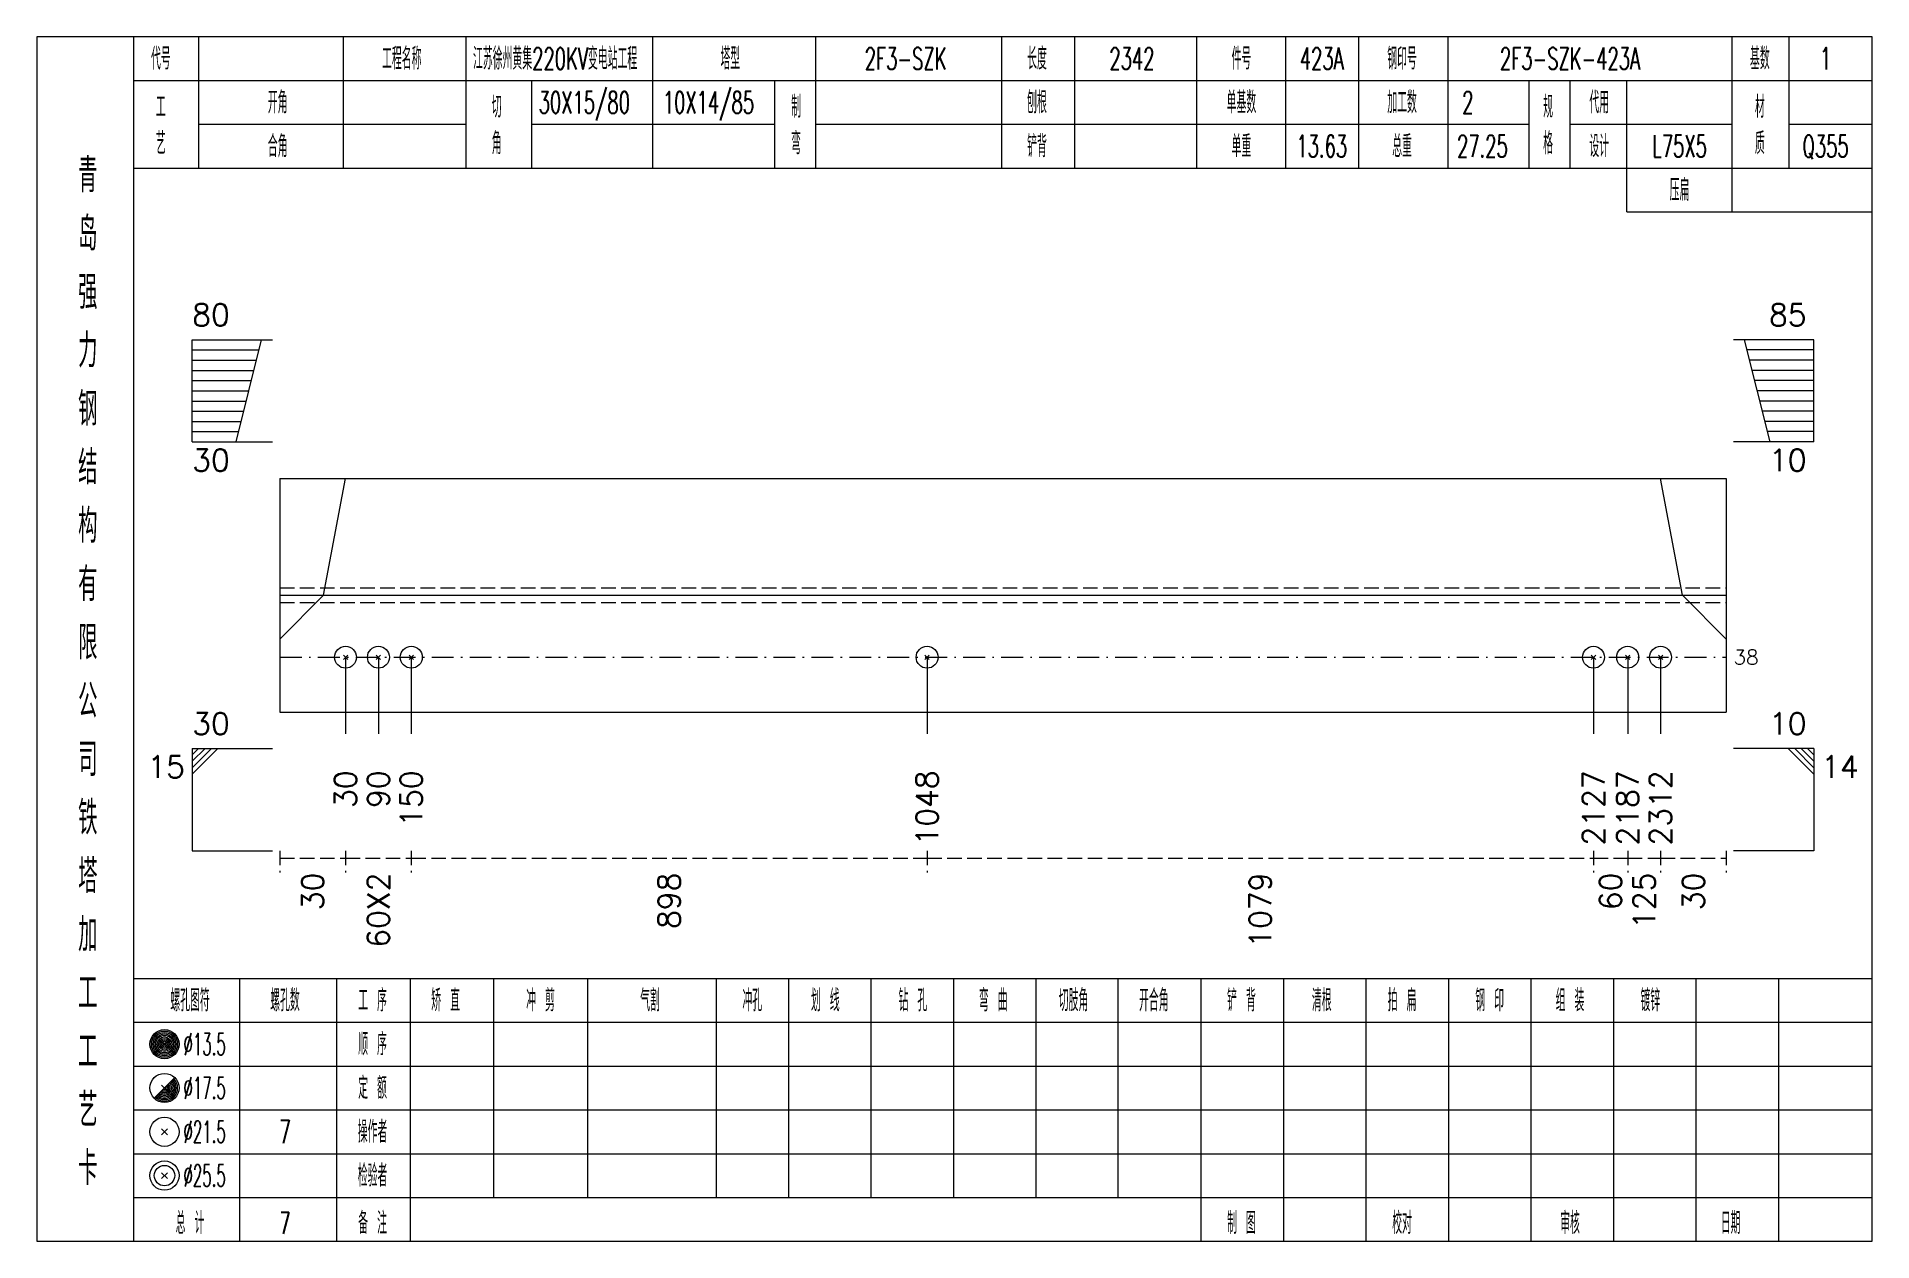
# Model space of a CAD drawing. Extents: x 0 to 4623, y -1159 to 4890.
# Drawn here: x 4359.6 to 4611, y 2925 to 3090 of the extents above; entities that cross this region are included whole.
import ezdxf
from ezdxf.enums import TextEntityAlignment as Align

# ---------------------------------------------------------------- set-up
doc = ezdxf.new("R2010")
doc.units = 0
doc.header["$MEASUREMENT"] = 0
doc.linetypes.add('一点画线', pattern=[5.2, 3, -1, 0.2, -1])
doc.linetypes.add('虚线', pattern=[2.75, 2, -0.75])
doc.layers.get('0').update_dxf_attribs({"linetype": 'CONTINUOUS', "lineweight": 25})
for name, color, linetype, lineweight in [('1', 7, 'CONTINUOUS', 25), ('4', 7, 'CONTINUOUS', 25), ('5', 7, 'CONTINUOUS', 25)]:
    doc.layers.add(name, color=color, linetype=linetype, lineweight=lineweight)
doc.styles.get("Standard").update_dxf_attribs({"font": 'simplex.shx', "width": 0.7, "height": 3, "bigfont": 'gbhzfs.shx'})

msp = doc.modelspace()

# ---------------------------------------------------------------- texts
at = {"color": 7, "linetype": 'Continuous', "lineweight": 13}
for s, p in [('80', (4380.9, 3049.5)), ('30', (4380.9, 2993.5))]:
    msp.add_text(s, height=3, dxfattribs=at).set_placement(p, align=Align.BOTTOM_LEFT)
for s, p in [('85', (4602, 3049.5)), ('10', (4602, 2993.5))]:
    msp.add_text(s, height=3, dxfattribs=at).set_placement(p, align=Align.BOTTOM_RIGHT)
for s, p in [('30', (4380.9, 3033.5)), ('14', (4604, 2991.5))]:
    msp.add_text(s, height=3, dxfattribs=at).set_placement(p, align=Align.TOP_LEFT)
for s, p in [('10', (4602, 3033.5)), ('15', (4379.9, 2991.5))]:
    msp.add_text(s, height=3, dxfattribs=at).set_placement(p, align=Align.TOP_RIGHT)
msp.add_text('38', height=2, dxfattribs=at).set_placement((4592, 3005), align=Align.MIDDLE_LEFT)
at = {"color": 8, "linetype": 'Continuous', "lineweight": 9}
for s, p in [('30', (4397.4, 2975.5)), ('60X2', (4406.4, 2975.5)), ('898', (4446.223, 2975.5)), ('1079', (4527.18, 2975.5)), ('60', (4575.157, 2975.5)), ('125', (4579.75, 2975.5)), ('30', (4586.5, 2975.5))]:
    msp.add_text(s, height=3, rotation=90, dxfattribs=at).set_placement(p, align=Align.MIDDLE_RIGHT)
at = {"layer": '1', "color": 7, "linetype": 'Continuous', "lineweight": 13}
for s, p in [('30', (4401.9, 2989.5)), ('90', (4406.4, 2989.5)), ('150', (4410.9, 2989.5)), ('1048', (4481.546, 2989.5)), ('2127', (4572.814, 2989.5)), ('2187', (4577.5, 2989.5)), ('2312', (4582, 2989.5))]:
    msp.add_text(s, height=3, rotation=90, dxfattribs=at).set_placement(p, align=Align.MIDDLE_RIGHT)
at = {"layer": '4', "color": 1, "linetype": 'Continuous', "lineweight": 13}
for s, height, width, p in [('代号', 3, 0.6, (4376.6, 3087)), ('工程名称', 3, 0.6, (4409.6, 3087)), ('江苏徐州黄集220KV变电站工程', 3, 0.6, (4430.6, 3087)), ('塔型', 3, 0.6, (4454.6, 3087)), ('2F3-SZK', 3, 0.6, (4478.6, 3087)), ('长度', 3, 0.6, (4496.6, 3087)), ('2342', 3, 0.6, (4509.6, 3087)), ('件号', 3, 0.6, (4524.6, 3087)), ('423A', 3, 0.6, (4535.6, 3087)), ('钢印号', 3, 0.6, (4546.6, 3087)), ('2F3-SZK-423A', 3, 0.6, (4569.6, 3087)), ('基数', 3, 0.6, (4595.6, 3087)), ('1', 3, 0.6, (4604.6, 3087)), ('开角', 3, 0.6, (4392.6, 3081)), ('30X15/80', 3, 0.6, (4434.6, 3081)), ('10X14/85', 3, 0.6, (4451.6, 3081)), ('制', 3, 0.6, (4463.6, 3080.4)), ('刨根', 3, 0.6, (4496.6, 3081)), ('单基数', 3, 0.6, (4524.6, 3081)), ('加工数', 3, 0.6, (4546.6, 3081)), ('2', 3, 0.6, (4555.6, 3081)), ('规', 3, 0.6, (4566.6, 3080.4)), ('代用', 3, 0.6, (4573.6, 3081)), ('材', 3, 0.6, (4595.6, 3080.4)), ('工', 3, 0.6, (4376.6, 3080.4)), ('切', 3, 0.6, (4422.6, 3080.4)), ('艺', 3, 0.6, (4376.6, 3075.4)), ('角', 3, 0.6, (4422.6, 3075.4)), ('弯', 3, 0.6, (4463.6, 3075.4)), ('格', 3, 0.6, (4566.6, 3075.4)), ('质', 3, 0.6, (4595.6, 3075.4)), ('合角', 3, 0.6, (4392.6, 3075)), ('铲背', 3, 0.6, (4496.6, 3075)), ('单重', 3, 0.6, (4524.6, 3075)), ('13.63', 3, 0.6, (4535.6, 3075)), ('总重', 3, 0.6, (4546.6, 3075)), ('27.25', 3, 0.6, (4557.6, 3075)), ('设计', 3, 0.6, (4573.6, 3075)), ('L75X5', 3, 0.6, (4584.6, 3075)), ('Q355', 3, 0.6, (4604.6, 3075)), ('青', 4.6, 0.8, (4366.6, 3071)), ('压扁', 3, 0.6, (4584.6, 3069)), ('岛', 4.6, 0.8, (4366.6, 3063)), ('强', 4.6, 0.8, (4366.6, 3055)), ('力', 4.6, 0.8, (4366.6, 3047)), ('钢', 4.6, 0.8, (4366.6, 3039)), ('结', 4.6, 0.8, (4366.6, 3031)), ('构', 4.6, 0.8, (4366.6, 3023)), ('有', 4.6, 0.8, (4366.6, 3015)), ('限', 4.6, 0.8, (4366.6, 3007)), ('公', 4.6, 0.8, (4366.6, 2999)), ('司', 4.6, 0.8, (4366.6, 2991)), ('铁', 4.6, 0.8, (4366.6, 2983)), ('塔', 4.6, 0.8, (4366.6, 2975)), ('加', 4.6, 0.8, (4366.6, 2967)), ('工', 4.6, 0.8, (4366.6, 2959)), ('螺孔图符', 3, 0.6, (4380.6, 2958)), ('螺孔数', 3, 0.6, (4393.6, 2958)), ('工 序', 3, 0.6, (4405.6, 2958)), ('矫 直', 3, 0.6, (4415.6, 2958)), ('冲 剪', 3, 0.6, (4428.6, 2958)), ('气割', 3, 0.6, (4443.6, 2958)), ('冲孔', 3, 0.6, (4457.6, 2958)), ('划 线', 3, 0.6, (4467.6, 2958)), ('钻 孔', 3, 0.6, (4479.6, 2958)), ('弯 曲', 3, 0.6, (4490.6, 2958)), ('切肢角', 3, 0.6, (4501.6, 2958)), ('开合角', 3, 0.6, (4512.6, 2958)), ('铲 背', 3, 0.6, (4524.6, 2958)), ('清根', 3, 0.6, (4535.6, 2958)), ('拍 扁', 3, 0.6, (4546.6, 2958)), ('钢 印', 3, 0.6, (4558.6, 2958)), ('组 装', 3, 0.6, (4569.6, 2958)), ('镀锌', 3, 0.6, (4580.6, 2958)), ('工', 4.6, 0.8, (4366.6, 2951)), ('%%C13.5', 3, 0.5, (4382.6, 2952)), ('顺 序', 3, 0.6, (4405.6, 2952)), ('%%C17.5', 3, 0.5, (4382.6, 2946)), ('定 额', 3, 0.6, (4405.6, 2946)), ('艺', 4.6, 0.8, (4366.6, 2943)), ('%%C21.5', 3, 0.5, (4382.6, 2940)), ('7', 3.2, 0.6, (4393.6, 2940)), ('操作者', 3, 0.6, (4405.6, 2940)), ('卡', 4.6, 0.8, (4366.6, 2935)), ('%%C25.5', 3, 0.5, (4382.6, 2934)), ('检验者', 3, 0.6, (4405.6, 2934)), ('总 计', 3, 0.6, (4380.6, 2927.5)), ('7', 3, 0.6, (4393.6, 2927.5)), ('备 注', 3, 0.6, (4405.6, 2927.5)), ('制 图', 3, 0.6, (4524.6, 2927.5)), ('校对', 3, 0.6, (4546.6, 2927.5)), ('审核', 3, 0.6, (4569.6, 2927.5)), ('日期', 3, 0.6, (4591.6, 2927.5))]:
    msp.add_text(s, height=height, dxfattribs=dict(at, width=width)).set_placement(p, align=Align.MIDDLE_CENTER)

# ---------------------------------------------------------------- blocks, each defined once
blk = doc.blocks.new('孔21.5')
at = {"layer": '5', "color": 7, "linetype": 'Continuous', "lineweight": 13}
for p, q in [((-0.2, -0.2), (0.2, 0.2)), ((-0.2, 0.2), (0.2, -0.2))]:
    blk.add_line(p, q, dxfattribs=at)
blk.add_circle((0, 0), 1, dxfattribs=at)

# ---------------------------------------------------------------- linework, layer by layer
at = {"color": 7, "linetype": 'Continuous', "lineweight": 13}
for p, q in [((4380.9, 3048.5), (4391.9, 3048.5)), ((4380.9, 3034.5), (4380.9, 3048.5)), ((4380.9, 3047.1), (4390.05, 3047.1)), ((4386.9, 3034.5), (4390.4, 3048.5)), ((4603, 3048.5), (4592, 3048.5)), ((4597, 3034.5), (4593.5, 3048.5)), ((4603, 3047.1), (4593.85, 3047.1)), ((4603, 3034.5), (4603, 3048.5)), ((4380.9, 3045.7), (4389.7, 3045.7)), ((4603, 3045.7), (4594.2, 3045.7)), ((4380.9, 3044.3), (4389.35, 3044.3)), ((4380.9, 3042.9), (4389, 3042.9)), ((4603, 3044.3), (4594.55, 3044.3)), ((4603, 3042.9), (4594.9, 3042.9)), ((4380.9, 3041.5), (4388.65, 3041.5)), ((4380.9, 3040.1), (4388.3, 3040.1)), ((4603, 3041.5), (4595.25, 3041.5)), ((4603, 3040.1), (4595.6, 3040.1)), ((4380.9, 3038.7), (4387.95, 3038.7)), ((4380.9, 3037.3), (4387.6, 3037.3)), ((4603, 3038.7), (4595.95, 3038.7)), ((4603, 3037.3), (4596.3, 3037.3)), ((4380.9, 3035.9), (4387.25, 3035.9)), ((4380.9, 3034.5), (4391.9, 3034.5)), ((4603, 3034.5), (4592, 3034.5)), ((4603, 3035.9), (4596.65, 3035.9)), ((4398.9, 3013.5), (4401.9, 3029.5)), ((4585, 3013.5), (4582, 3029.5)), ((4392.9, 3007.5), (4398.9, 3013.5)), ((4591, 3007.5), (4585, 3013.5)), ((4401.9, 3005), (4401.9, 2994.5)), ((4406.4, 3005), (4406.4, 2994.5)), ((4410.9, 3005), (4410.9, 2994.5)), ((4481.546, 3005), (4481.546, 2994.5)), ((4572.814, 3005), (4572.814, 2994.5)), ((4577.5, 3005), (4577.5, 2994.5)), ((4582, 3005), (4582, 2994.5)), ((4380.9, 2992.5), (4391.9, 2992.5)), ((4380.9, 2992.5), (4380.9, 2978.5)), ((4381.775, 2992.5), (4380.9, 2991.625)), ((4382.65, 2992.5), (4380.9, 2990.75)), ((4383.525, 2992.5), (4380.9, 2989.875)), ((4384.4, 2992.5), (4380.9, 2989)), ((4603, 2992.5), (4592, 2992.5)), ((4599.5, 2992.5), (4603, 2989)), ((4600.375, 2992.5), (4603, 2989.875)), ((4601.25, 2992.5), (4603, 2990.75)), ((4602.125, 2992.5), (4603, 2991.625)), ((4603, 2992.5), (4603, 2978.5)), ((4380.9, 2978.5), (4391.9, 2978.5)), ((4603, 2978.5), (4592, 2978.5))]:
    msp.add_line(p, q, dxfattribs=at)
at = {"color": 7, "linetype": 'Continuous', "lineweight": 18}
for p, q in [((4392.9, 3029.5), (4392.9, 2997.5)), ((4392.9, 3029.5), (4591, 3029.5)), ((4591, 3029.5), (4591, 2997.5)), ((4392.9, 3013.5), (4591, 3013.5))]:
    msp.add_line(p, q, dxfattribs=at)
at = {"color": 1, "linetype": '虚线', "lineweight": 18}
for p, q in [((4392.9, 3014.5), (4591, 3014.5)), ((4392.9, 3012.5), (4591, 3012.5))]:
    msp.add_line(p, q, dxfattribs=at)
at = {"color": 3, "linetype": '一点画线', "lineweight": 13}
msp.add_line((4392.9, 3005), (4591, 3005), dxfattribs=at)
at = {"color": 8, "linetype": '虚线', "lineweight": 9}
for p, q in [((4392.9, 2978.5), (4392.9, 2975.5)), ((4392.9, 2977.5), (4401.9, 2977.5)), ((4401.9, 2978.5), (4401.9, 2975.5)), ((4401.9, 2978.5), (4401.9, 2975.5)), ((4401.9, 2977.5), (4410.9, 2977.5)), ((4410.9, 2978.5), (4410.9, 2975.5)), ((4410.9, 2978.5), (4410.9, 2975.5)), ((4410.9, 2977.5), (4481.546, 2977.5)), ((4481.546, 2978.5), (4481.546, 2975.5)), ((4481.546, 2978.5), (4481.546, 2975.5)), ((4481.546, 2977.5), (4572.814, 2977.5)), ((4572.814, 2978.5), (4572.814, 2975.5)), ((4572.814, 2978.5), (4572.814, 2975.5)), ((4572.814, 2977.5), (4577.5, 2977.5)), ((4577.5, 2978.5), (4577.5, 2975.5)), ((4577.5, 2978.5), (4577.5, 2975.5)), ((4577.5, 2977.5), (4582, 2977.5)), ((4582, 2978.5), (4582, 2975.5)), ((4582, 2978.5), (4582, 2975.5)), ((4582, 2977.5), (4591, 2977.5)), ((4591, 2978.5), (4591, 2975.5))]:
    msp.add_line(p, q, dxfattribs=at)
at = {"layer": '1', "color": 7, "linetype": 'Continuous', "lineweight": 18}
msp.add_line((4392.9, 2997.5), (4591, 2997.5), dxfattribs=at)
at = {"layer": '4', "color": 1, "linetype": 'Continuous', "lineweight": 18}
for p, q in [((4372.9, 2925), (4372.9, 3090)), ((4381.8, 3072), (4381.8, 3090)), ((4401.6, 3072), (4401.6, 3090)), ((4418.4, 3072), (4418.4, 3090)), ((4444, 3072), (4444, 3090)), ((4466.3, 3072), (4466.3, 3090)), ((4491.8, 3072), (4491.8, 3090)), ((4501.8, 3072), (4501.8, 3090)), ((4518.5, 3072), (4518.5, 3090)), ((4530.7, 3072), (4530.7, 3090)), ((4540.7, 3072), (4540.7, 3090)), ((4552.9, 3072), (4552.9, 3090)), ((4591.8, 3066), (4591.8, 3090)), ((4599.6, 3072), (4599.6, 3090)), ((4372.9, 3084), (4611, 3084)), ((4427.4, 3072), (4427.4, 3084)), ((4460.7, 3072), (4460.7, 3084)), ((4564, 3072), (4564, 3084)), ((4569.6, 3072), (4569.6, 3084)), ((4577.4, 3066), (4577.4, 3084)), ((4381.8, 3078), (4418.4, 3078)), ((4427.4, 3078), (4460.7, 3078)), ((4466.3, 3078), (4564, 3078)), ((4569.6, 3078), (4591.8, 3078)), ((4599.6, 3078), (4611, 3078)), ((4372.9, 3072), (4611, 3072)), ((4577.4, 3066), (4611, 3066)), ((4372.9, 2961), (4611, 2961)), ((4387.4, 2925), (4387.4, 2961)), ((4400.7, 2925), (4400.7, 2961)), ((4410.8, 2925), (4410.8, 2961)), ((4422.2, 2931), (4422.2, 2961)), ((4435.1, 2931), (4435.1, 2961)), ((4452.7, 2931), (4452.7, 2961)), ((4462.6, 2931), (4462.6, 2961)), ((4473.9, 2931), (4473.9, 2961)), ((4485.2, 2931), (4485.2, 2961)), ((4496.5, 2931), (4496.5, 2961)), ((4507.7, 2931), (4507.7, 2961)), ((4519.1, 2931), (4519.1, 2961)), ((4530.4, 2931), (4530.4, 2961)), ((4541.7, 2931), (4541.7, 2961)), ((4553, 2931), (4553, 2961)), ((4564.3, 2931), (4564.3, 2961)), ((4575.6, 2931), (4575.6, 2961)), ((4586.9, 2931), (4586.9, 2961)), ((4598.2, 2931), (4598.2, 2961)), ((4372.9, 2955), (4611, 2955)), ((4372.9, 2949), (4611, 2949)), ((4372.9, 2943), (4611, 2943)), ((4372.9, 2937), (4611, 2937)), ((4372.9, 2931), (4611, 2931)), ((4519.1, 2925), (4519.1, 2931)), ((4530.4, 2925), (4530.4, 2931)), ((4541.7, 2925), (4541.7, 2931)), ((4553, 2925), (4553, 2931)), ((4564.3, 2925), (4564.3, 2931)), ((4575.6, 2925), (4575.6, 2931)), ((4586.9, 2925), (4586.9, 2931)), ((4598.2, 2925), (4598.2, 2931))]:
    msp.add_line(p, q, dxfattribs=at)
at = {"layer": '4', "color": 7, "linetype": 'Continuous', "lineweight": 13}
for p, q in [((4376.9, 2951.8), (4377.3, 2952.2)), ((4377.3, 2951.8), (4376.9, 2952.2)), ((4375.686, 2944.586), (4378.514, 2947.414)), ((4376.7, 2946.4), (4377.5, 2945.6)), ((4376.7, 2939.6), (4377.5, 2940.4)), ((4376.7, 2940.4), (4377.5, 2939.6)), ((4376.7, 2933.6), (4377.5, 2934.4)), ((4376.7, 2934.4), (4377.5, 2933.6))]:
    msp.add_line(p, q, dxfattribs=at)
at = {"layer": '4', "color": 1, "linetype": 'Continuous', "lineweight": 18}
msp.add_lwpolyline([(4359.6, 3090), (4359.6, 2925), (4611, 2925), (4611, 3090)], close=True, dxfattribs=at)
at = {"layer": '4', "color": 7, "linetype": 'Continuous', "lineweight": 13}
for centre, radius in [((4377.1, 2952), 2), ((4377.1, 2952), 1.8), ((4377.1, 2952), 1.6), ((4377.1, 2952), 1.4), ((4377.1, 2952), 1.2), ((4377.1, 2952), 1), ((4377.1, 2952), 0.8), ((4377.1, 2952), 0.6), ((4377.1, 2952), 0.4), ((4377.1, 2952), 0.2), ((4377.1, 2946), 2), ((4377.1, 2940), 2), ((4377.1, 2934), 2), ((4377.1, 2934), 1.4)]:
    msp.add_circle(centre, radius, dxfattribs=at)
for radius in [1.8, 1.6, 1.4, 1.2, 1, 0.8, 0.6, 0.4, 0.2]:
    msp.add_arc((4377.1, 2946), radius, 225, 45, dxfattribs=at)

# ---------------------------------------------------------------- block references
at = {"layer": '1', "color": 7, "linetype": 'Continuous', "lineweight": 13, "xscale": 1.5, "yscale": 1.5, "zscale": 1.5}
for p in [(4401.9, 3005), (4406.4, 3005), (4410.9, 3005), (4481.546, 3005), (4572.814, 3005), (4577.5, 3005), (4582, 3005)]:
    msp.add_blockref('孔21.5', p, dxfattribs=at)

msp.set_redraw_order([(e.dxf.handle, doc.entitydb.next_handle()) for e in msp.query("TEXT MTEXT ATTDEF DIMENSION ARC_DIMENSION")])  # texts and dimensions are drawn at this point

doc.saveas('drawing.dxf')
